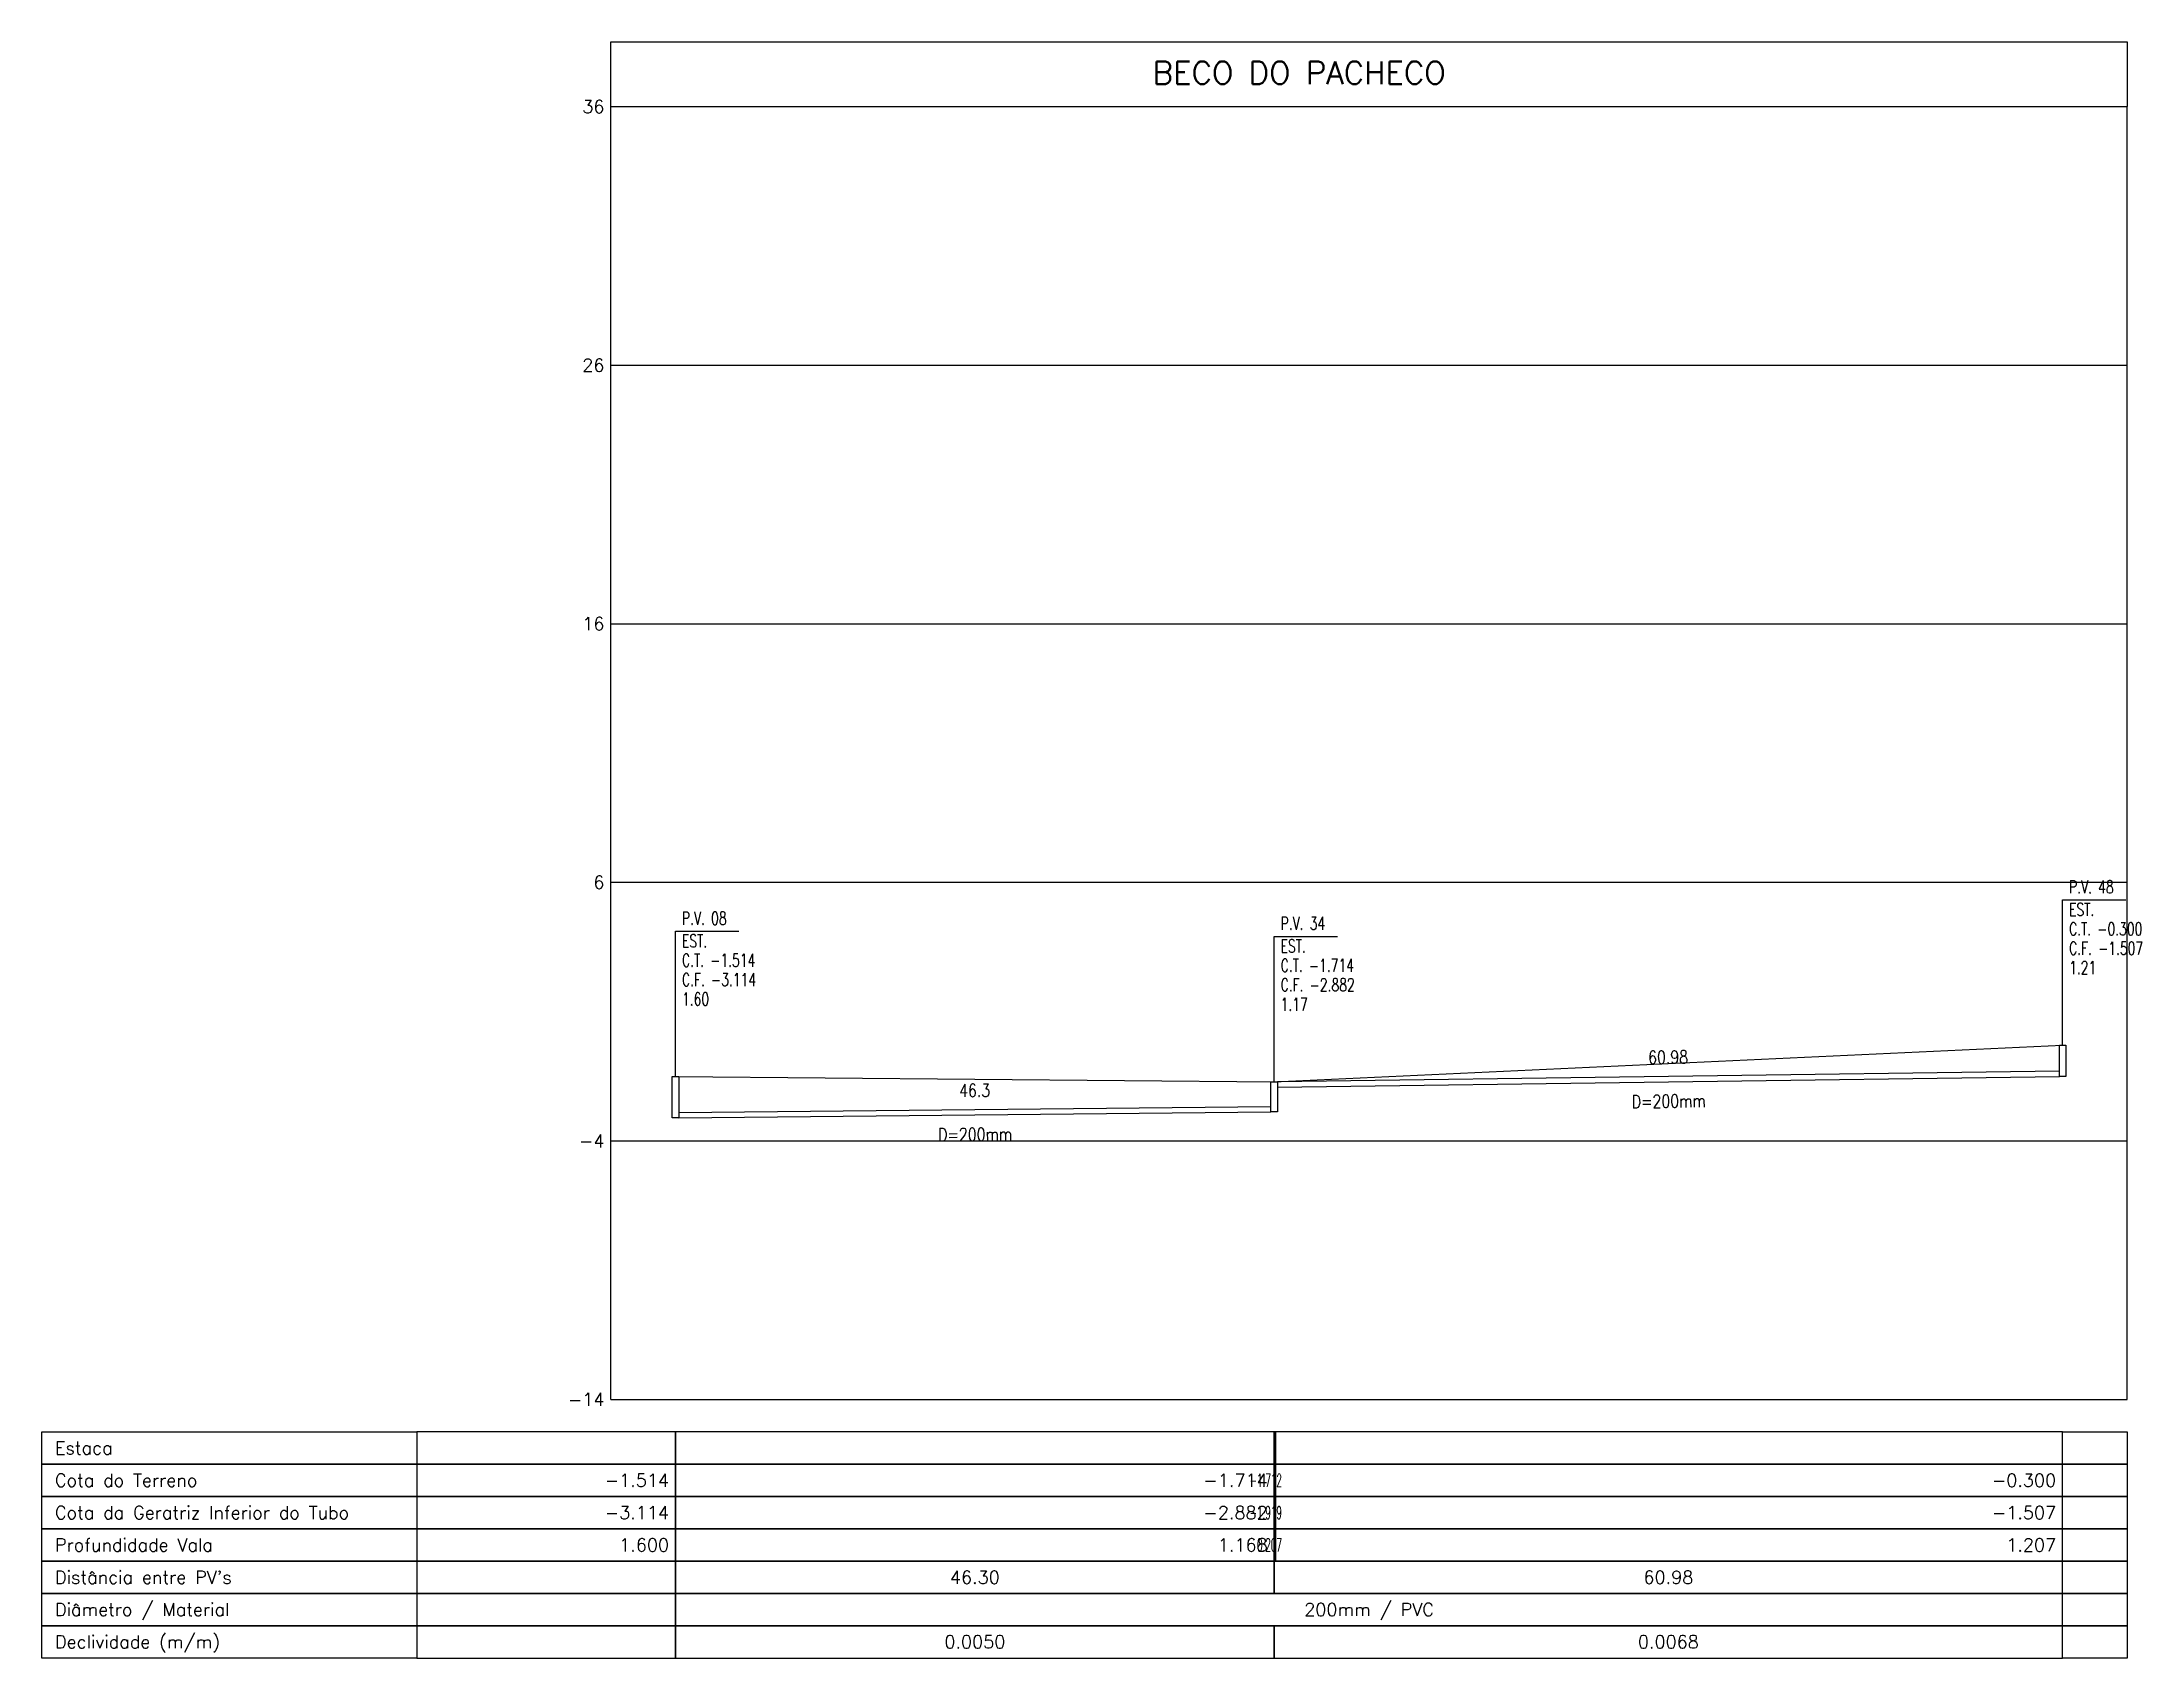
# Model space of a CAD drawing. Extents: x -44 to 14114764, y -20 to 289527804.
# Drawn here: x 359408.4 to 359570.9, y 7353716.3 to 7353841.3 of the extents above; entities that cross this region are included whole.
import ezdxf
from ezdxf.enums import TextEntityAlignment as Align

# ---------------------------------------------------------------- set-up
doc = ezdxf.new("R2010")
doc.units = 0
for name, color, linetype in [('PS_IND_COMPRIMENTO', 7, 'Continuous'), ('PS_IND_DIAMETRO', 7, 'Continuous'), ('PS_PERFIL_CAIXAS', 7, 'Continuous'), ('PS_PERFIL_COTA_LIN', 7, 'Continuous'), ('PS_PERFIL_COTA_TXT', 5, 'Continuous'), ('PS_PERFIL_GRADE', 8, 'Continuous'), ('PS_PERFIL_TERRENO', 3, 'Continuous'), ('PS_PERFIL_TITULOS', 5, 'Continuous'), ('PS_PERFIL_TUBO', 7, 'Continuous'), ('PS_PONTOS_IDENTIFICACAO_LIN', 7, 'Continuous'), ('PS_PONTOS_IDENTIFICACAO_TXT', 7, 'Continuous')]:
    doc.layers.add(name, color=color, linetype=linetype)
doc.styles.add('ROMANS', font='ROMANS.shx', dxfattribs={"height": 2})

msp = doc.modelspace()

# ---------------------------------------------------------------- texts
at = {"layer": 'PS_IND_COMPRIMENTO', "style": 'ROMANS', "width": 0.8}
for s, rotation, p in [('60.98', 0.78077, (359534.206, 7353762.796)), ('46.3', 0.57921, (359480.573, 7353760.226))]:
    msp.add_text(s, height=1, rotation=rotation, dxfattribs=at).set_placement(p, align=Align.MIDDLE_CENTER)
at = {"layer": 'PS_IND_DIAMETRO', "style": 'ROMANS', "width": 0.8}
for rotation, p in [(0.78077, (359534.253, 7353759.397)), (0.57921, (359480.608, 7353756.826))]:
    msp.add_text('D=200mm', height=1, rotation=rotation, dxfattribs=at).set_placement(p, align=Align.MIDDLE_CENTER)
at = {"layer": 'PS_PERFIL_COTA_TXT', "style": 'ROMANS'}
for s, p in [('Estaca', (359409.441, 7353732.572)), ('Cota do Terreno', (359409.441, 7353730.072)), ('Cota da Geratriz Inferior do Tubo', (359409.441, 7353727.572)), ('Profundidade Vala', (359409.441, 7353725.072)), ("Distância entre PV's", (359409.441, 7353722.572)), ('Diâmetro / Material', (359409.441, 7353720.072)), ('Declividade (m/m)', (359409.441, 7353717.572))]:
    msp.add_text(s, height=1, dxfattribs=at).set_placement(p, align=Align.MIDDLE_LEFT)
for s, p in [('-1.514', (359456.941, 7353730.072)), ('-1.714', (359503.24, 7353730.072)), ('-0.300', (359564.219, 7353730.072)), ('-3.114', (359456.941, 7353727.572)), ('-2.882', (359503.24, 7353727.572)), ('-1.507', (359564.219, 7353727.572)), ('1.600', (359456.941, 7353725.072)), ('1.168', (359503.24, 7353725.072)), ('1.207', (359564.219, 7353725.072))]:
    msp.add_text(s, height=1, dxfattribs=at).set_placement(p, align=Align.MIDDLE_RIGHT)
at = {"layer": 'PS_PERFIL_COTA_TXT', "style": 'ROMANS', "width": 0.5}
for s, p in [('-1.712', (359504.34, 7353730.072)), ('-1.919', (359504.34, 7353727.572)), ('0.207', (359504.34, 7353725.072))]:
    msp.add_text(s, height=1, dxfattribs=at).set_placement(p, align=Align.MIDDLE_RIGHT)
at = {"layer": 'PS_PERFIL_COTA_TXT', "style": 'ROMANS'}
for s, p in [('46.30', (359480.59, 7353722.572)), ('60.98', (359534.229, 7353722.572)), ('200mm / PVC', (359511.08, 7353720.072)), ('0.0050', (359480.59, 7353717.572)), ('0.0068', (359534.229, 7353717.572))]:
    msp.add_text(s, height=1, dxfattribs=at).set_placement(p, align=Align.MIDDLE_CENTER)
at = {"layer": 'PS_PERFIL_TITULOS', "style": 'ROMANS'}
msp.add_text('BECO DO PACHECO', height=1.75, dxfattribs=at).set_placement((359505.676, 7353838.943), align=Align.MIDDLE_CENTER)
at = {"layer": 'PS_PONTOS_IDENTIFICACAO_TXT', "style": 'ROMANS', "width": 0.7}
for s, p in [('P.V. 48', (359565.219, 7353775.472)), ('P.V. 08', (359457.941, 7353773.044)), ('EST. ', (359565.219, 7353773.722)), ('P.V. 34', (359504.24, 7353772.644)), ('C.T. -0.300', (359565.219, 7353772.222)), ('C.T. -1.514', (359457.941, 7353769.794)), ('EST. ', (359457.941, 7353771.294)), ('EST. ', (359504.24, 7353770.894)), ('C.F. -1.507', (359565.219, 7353770.722)), ('C.F. -3.114', (359457.941, 7353768.294)), ('C.T. -1.714', (359504.24, 7353769.394)), ('1.21', (359565.219, 7353769.222)), ('1.60', (359457.941, 7353766.794)), ('C.F. -2.882', (359504.24, 7353767.894)), ('1.17', (359504.24, 7353766.394))]:
    msp.add_text(s, height=1, dxfattribs=at).set_placement(p)

# ---------------------------------------------------------------- blocks, each defined once
blk = doc.blocks.new('*U11')
at = {"layer": 'PS_PERFIL_GRADE', "linetype": 'Continuous'}
for p, q in [((0, 0), (0, 100)), ((0, 100), (117.28, 100)), ((117.28, 0), (117.28, 100)), ((0, 80), (117.28, 80)), ((0, 60), (117.28, 60)), ((0, 40), (117.28, 40)), ((0, 20), (117.28, 20)), ((0, 0), (117.28, 0))]:
    blk.add_line(p, q, dxfattribs=at)
blk.add_lwpolyline([(0, 100), (0, 105), (117.28, 105), (117.28, 100)], dxfattribs=at)
at = {"layer": 'PS_PERFIL_GRADE', "style": 'ROMANS'}
for s, p in [('36', (-0.5, 100)), ('26', (-0.5, 80)), ('16', (-0.5, 60)), ('6', (-0.5, 40)), ('-4', (-0.5, 20)), ('-14', (-0.5, 0))]:
    blk.add_text(s, height=1, dxfattribs=at).set_placement(p, align=Align.MIDDLE_RIGHT)

# ---------------------------------------------------------------- linework, layer by layer
at = {"layer": 'PS_PERFIL_CAIXAS', "linetype": 'Continuous'}
for points in [[(359564.469, 7353763.722), (359564.969, 7353763.722), (359564.969, 7353761.308), (359564.469, 7353761.308)], [(359457.191, 7353761.294), (359457.691, 7353761.294), (359457.691, 7353758.094), (359457.191, 7353758.094)], [(359503.49, 7353760.894), (359503.99, 7353760.894), (359503.99, 7353758.557), (359503.49, 7353758.557)]]:
    msp.add_lwpolyline(points, close=True, dxfattribs=at)
at = {"layer": 'PS_PERFIL_COTA_LIN', "linetype": 'Continuous'}
for points in [[(359437.441, 7353733.822), (359437.441, 7353731.322), (359408.441, 7353731.322), (359408.441, 7353733.822)], [(359437.441, 7353733.822), (359437.441, 7353731.322), (359457.441, 7353731.322), (359457.441, 7353733.822)], [(359457.441, 7353733.822), (359457.441, 7353731.322), (359503.74, 7353731.322), (359503.74, 7353733.822)], [(359503.74, 7353733.822), (359503.74, 7353731.322), (359503.84, 7353731.322), (359503.84, 7353733.822)], [(359503.84, 7353733.822), (359503.84, 7353731.322), (359564.719, 7353731.322), (359564.719, 7353733.822)], [(359569.719, 7353733.822), (359569.719, 7353731.322), (359564.719, 7353731.322), (359564.719, 7353733.822)], [(359437.441, 7353731.322), (359437.441, 7353728.822), (359408.441, 7353728.822), (359408.441, 7353731.322)], [(359437.441, 7353731.322), (359437.441, 7353728.822), (359457.441, 7353728.822), (359457.441, 7353731.322)], [(359457.441, 7353731.322), (359457.441, 7353728.822), (359503.74, 7353728.822), (359503.74, 7353731.322)], [(359503.74, 7353731.322), (359503.74, 7353728.822), (359503.84, 7353728.822), (359503.84, 7353731.322)], [(359503.84, 7353731.322), (359503.84, 7353728.822), (359564.719, 7353728.822), (359564.719, 7353731.322)], [(359569.719, 7353731.322), (359569.719, 7353728.822), (359564.719, 7353728.822), (359564.719, 7353731.322)], [(359437.441, 7353728.822), (359437.441, 7353726.322), (359408.441, 7353726.322), (359408.441, 7353728.822)], [(359437.441, 7353728.822), (359437.441, 7353726.322), (359457.441, 7353726.322), (359457.441, 7353728.822)], [(359457.441, 7353728.822), (359457.441, 7353726.322), (359503.74, 7353726.322), (359503.74, 7353728.822)], [(359503.74, 7353728.822), (359503.74, 7353726.322), (359503.84, 7353726.322), (359503.84, 7353728.822)], [(359503.84, 7353728.822), (359503.84, 7353726.322), (359564.719, 7353726.322), (359564.719, 7353728.822)], [(359569.719, 7353728.822), (359569.719, 7353726.322), (359564.719, 7353726.322), (359564.719, 7353728.822)], [(359437.441, 7353726.322), (359437.441, 7353723.822), (359408.441, 7353723.822), (359408.441, 7353726.322)], [(359437.441, 7353726.322), (359437.441, 7353723.822), (359457.441, 7353723.822), (359457.441, 7353726.322)], [(359457.441, 7353726.322), (359457.441, 7353723.822), (359503.74, 7353723.822), (359503.74, 7353726.322)], [(359503.74, 7353726.322), (359503.74, 7353723.822), (359503.84, 7353723.822), (359503.84, 7353726.322)], [(359503.84, 7353726.322), (359503.84, 7353723.822), (359564.719, 7353723.822), (359564.719, 7353726.322)], [(359569.719, 7353726.322), (359569.719, 7353723.822), (359564.719, 7353723.822), (359564.719, 7353726.322)], [(359437.441, 7353723.822), (359437.441, 7353721.322), (359408.441, 7353721.322), (359408.441, 7353723.822)], [(359437.441, 7353723.822), (359437.441, 7353721.322), (359457.441, 7353721.322), (359457.441, 7353723.822)], [(359457.441, 7353723.822), (359457.441, 7353721.322), (359503.74, 7353721.322), (359503.74, 7353723.822)], [(359503.74, 7353723.822), (359503.74, 7353721.322), (359564.719, 7353721.322), (359564.719, 7353723.822)], [(359569.719, 7353723.822), (359569.719, 7353721.322), (359564.719, 7353721.322), (359564.719, 7353723.822)], [(359437.441, 7353721.322), (359437.441, 7353718.822), (359408.441, 7353718.822), (359408.441, 7353721.322)], [(359437.441, 7353721.322), (359437.441, 7353718.822), (359457.441, 7353718.822), (359457.441, 7353721.322)], [(359457.441, 7353721.322), (359457.441, 7353718.822), (359564.719, 7353718.822), (359564.719, 7353721.322)], [(359569.719, 7353721.322), (359569.719, 7353718.822), (359564.719, 7353718.822), (359564.719, 7353721.322)], [(359437.441, 7353718.822), (359437.441, 7353716.322), (359408.441, 7353716.322), (359408.441, 7353718.822)], [(359437.441, 7353718.822), (359437.441, 7353716.322), (359457.441, 7353716.322), (359457.441, 7353718.822)], [(359457.441, 7353718.822), (359457.441, 7353716.322), (359503.74, 7353716.322), (359503.74, 7353718.822)], [(359503.74, 7353718.822), (359503.74, 7353716.322), (359564.719, 7353716.322), (359564.719, 7353718.822)], [(359569.719, 7353718.822), (359569.719, 7353716.322), (359564.719, 7353716.322), (359564.719, 7353718.822)]]:
    msp.add_lwpolyline(points, close=True, dxfattribs=at)
for points in [[(359457.441, 7353723.822), (359503.74, 7353723.822)], [(359503.84, 7353723.822), (359564.719, 7353723.822)], [(359437.441, 7353721.322), (359457.441, 7353721.322)], [(359457.441, 7353721.322), (359503.74, 7353721.322)], [(359457.441, 7353721.322), (359503.74, 7353721.322)], [(359503.84, 7353721.322), (359564.719, 7353721.322)], [(359503.84, 7353721.322), (359564.719, 7353721.322)], [(359437.441, 7353718.822), (359457.441, 7353718.822)], [(359457.441, 7353718.822), (359503.74, 7353718.822)], [(359457.441, 7353718.822), (359503.74, 7353718.822)], [(359503.84, 7353718.822), (359564.719, 7353718.822)], [(359503.84, 7353718.822), (359564.719, 7353718.822)], [(359457.441, 7353716.322), (359503.74, 7353716.322)], [(359503.84, 7353716.322), (359564.719, 7353716.322)]]:
    msp.add_lwpolyline(points, dxfattribs=at)
at = {"layer": 'PS_PERFIL_TERRENO', "linetype": 'Continuous'}
msp.add_lwpolyline([(359457.441, 7353761.294), (359503.74, 7353760.894), (359564.719, 7353763.722)], dxfattribs=at)
at = {"layer": 'PS_PERFIL_TUBO', "color": 1, "linetype": 'Continuous'}
for points in [[(359503.99, 7353760.484), (359564.469, 7353761.308), (359564.469, 7353761.708), (359503.99, 7353760.884)], [(359457.691, 7353758.094), (359503.49, 7353758.557), (359503.49, 7353758.957), (359457.691, 7353758.494)]]:
    msp.add_lwpolyline(points, close=True, dxfattribs=at)
at = {"layer": 'PS_PONTOS_IDENTIFICACAO_LIN', "linetype": 'Continuous'}
for points in [[(359564.719, 7353763.722), (359564.719, 7353774.972), (359569.619, 7353774.972)], [(359457.441, 7353761.294), (359457.441, 7353772.544), (359462.341, 7353772.544)], [(359503.74, 7353760.894), (359503.74, 7353772.144), (359508.64, 7353772.144)]]:
    msp.add_lwpolyline(points, dxfattribs=at)

# ---------------------------------------------------------------- block references
at = {"layer": 'PS_PERFIL_GRADE'}
msp.add_blockref('*U11', (359452.441, 7353736.322), dxfattribs=at)

msp.set_redraw_order([(e.dxf.handle, doc.entitydb.next_handle()) for e in msp.query("TEXT MTEXT ATTDEF DIMENSION ARC_DIMENSION")])  # texts and dimensions are drawn at this point

doc.saveas('drawing.dxf')
